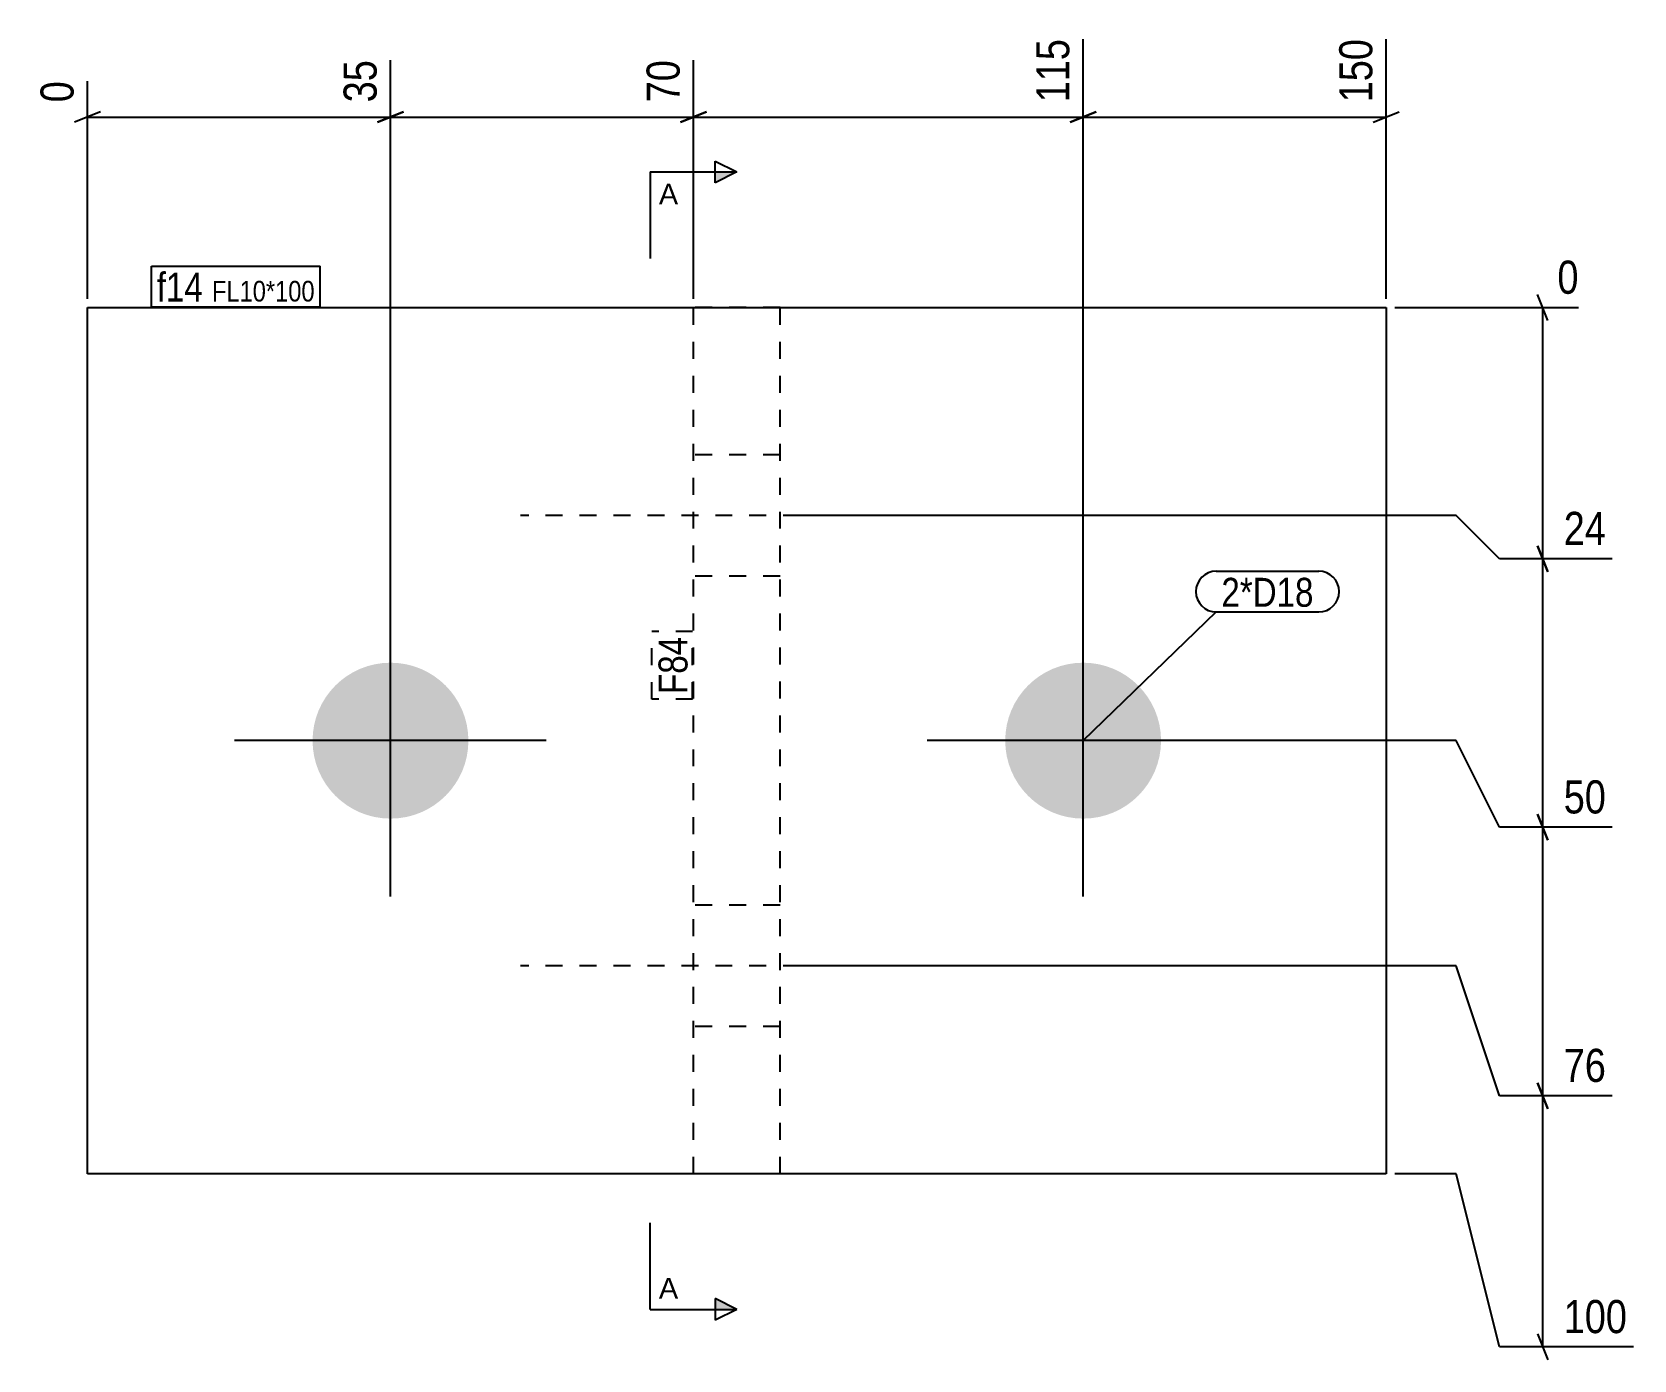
# Model space of a CAD drawing. Header units: millimetres. Extents: x 2 to 16242, y -61 to 156.
# Drawn here: x 1.6 to 186.6, y 2.4 to 155.7 of the extents above; entities that cross this region are included whole.
import ezdxf

# ---------------------------------------------------------------- set-up
doc = ezdxf.new("R2010")
doc.units = ezdxf.units.MM
doc.linetypes.add('DXK_LINE_DOT2', pattern=[3.9198, 1.9599, -1.9599])
for name, color, linetype in [('MÅLSÆTNING', 7, 'Continuous'), ('STÅL', 7, 'Continuous'), ('TEKST', 7, 'Continuous')]:
    doc.layers.add(name, color=color, linetype=linetype)
doc.styles.add('Arial', font='ARIAL.TTF', dxfattribs={"height": 0.2})
doc.styles.add('Arial Narrow', font='ARIALN.TTF', dxfattribs={"height": 0.2})

msp = doc.modelspace()

# ---------------------------------------------------------------- hatches: boundary and pattern name
at = {"layer": 'STÅL', "linetype": 'Continuous'}
for points in [[(43, 64.9, -1), (43, 82.9, -1)], [(123, 64.9, -1), (123, 82.9, -1)]]:
    msp.add_hatch(color=96, dxfattribs=at).paths.add_polyline_path(points)
at = {"layer": 'TEKST', "linetype": 'Continuous'}
for points in [[(80.5, 138.31), (80.5, 139.56), (83, 139.56)], [(80.5, 8.24), (80.5, 9.49), (83, 8.24)]]:
    msp.add_hatch(color=30, dxfattribs=at).paths.add_polyline_path(points)

# ---------------------------------------------------------------- linework, layer by layer
at = {"layer": 'MÅLSÆTNING', "color": 7, "linetype": 'Continuous'}
for p, q in [((123, 74.9), (123, 154.91)), ((123, 74.9), (123, 154.91)), ((158, 124.9), (158, 154.91)), ((43, 74.9), (43, 152.48)), ((43, 74.9), (43, 152.48)), ((78, 124.9), (78, 152.48)), ((8, 124.9), (8, 150.04)), ((9.5, 146.5), (6.5, 145.3)), ((44.5, 146.5), (41.5, 145.3)), ((41.5, 145.3), (44.5, 146.5)), ((76.5, 145.3), (79.5, 146.5)), ((124.5, 146.5), (121.5, 145.3)), ((121.5, 145.3), (124.5, 146.5)), ((156.5, 145.3), (159.5, 146.5)), ((8, 145.9), (43, 145.9)), ((43, 145.9), (78, 145.9)), ((123, 145.9), (158, 145.9)), ((176.68, 122.4), (175.48, 125.4)), ((159, 123.9), (180.22, 123.9)), ((176.08, 94.9), (176.08, 123.9)), ((166.08, 99.9), (89, 99.9)), ((166.08, 99.9), (89, 99.9)), ((171.08, 94.9), (166.08, 99.9)), ((171.08, 94.9), (166.08, 99.9)), ((176.68, 93.4), (175.48, 96.4)), ((175.48, 96.4), (176.68, 93.4)), ((184.11, 94.9), (171.08, 94.9)), ((176.08, 63.9), (176.08, 94.9)), ((166.08, 73.9), (124, 73.9)), ((166.08, 73.9), (124, 73.9)), ((171.08, 63.9), (166.08, 73.9)), ((171.08, 63.9), (166.08, 73.9)), ((176.68, 62.4), (175.48, 65.4)), ((175.48, 65.4), (176.68, 62.4)), ((184.11, 63.9), (171.08, 63.9)), ((176.08, 32.9), (176.08, 63.9)), ((166.08, 47.9), (89, 47.9)), ((166.08, 47.9), (89, 47.9)), ((171.08, 32.9), (166.08, 47.9)), ((171.08, 32.9), (166.08, 47.9)), ((175.48, 34.4), (176.68, 31.4)), ((176.68, 31.4), (175.48, 34.4)), ((184.11, 32.9), (171.08, 32.9)), ((184.11, 32.9), (171.08, 32.9)), ((176.08, 3.9), (176.08, 32.9)), ((166.08, 23.9), (159, 23.9)), ((171.08, 3.9), (166.08, 23.9)), ((186.55, 3.9), (171.08, 3.9)), ((175.48, 5.4), (176.68, 2.4))]:
    msp.add_line(p, q, dxfattribs=at)
at = {"layer": 'STÅL', "color": 2, "linetype": 'Continuous'}
for p, q in [((8, 23.9), (8, 123.9)), ((8, 123.9), (158, 123.9)), ((158, 123.9), (158, 23.9)), ((158, 23.9), (8, 23.9))]:
    msp.add_line(p, q, dxfattribs=at)
at = {"layer": 'STÅL', "color": 7, "linetype": 'DXK_LINE_DOT2'}
for p, q in [((88, 123.9), (78, 123.9)), ((78, 23.9), (78, 123.9)), ((88, 23.9), (88, 123.9)), ((88, 23.9), (78, 23.9))]:
    msp.add_line(p, q, dxfattribs=at)
at = {"layer": 'STÅL', "color": 96, "linetype": 'DXK_LINE_DOT2'}
for p, q in [((88, 106.9), (78, 106.9)), ((106, 99.9), (58, 99.9)), ((88, 92.9), (78, 92.9)), ((88, 54.9), (78, 54.9)), ((106, 47.9), (58, 47.9)), ((88, 40.9), (78, 40.9))]:
    msp.add_line(p, q, dxfattribs=at)
at = {"layer": 'STÅL', "color": 96, "linetype": 'Continuous'}
for p, q in [((43, 55.9), (43, 91.9)), ((123, 55.9), (123, 91.9)), ((61, 73.9), (25, 73.9)), ((141, 73.9), (105, 73.9))]:
    msp.add_line(p, q, dxfattribs=at)
at = {"layer": 'TEKST', "color": 30, "linetype": 'Continuous'}
for p, q in [((80.5, 138.31), (80.5, 140.81)), ((80.5, 140.81), (83, 139.56)), ((83, 139.56), (80.5, 138.31)), ((83, 8.24), (80.5, 9.49)), ((80.5, 9.49), (80.5, 6.99)), ((83, 8.24), (80.5, 6.99))]:
    msp.add_line(p, q, dxfattribs=at)
at = {"layer": 'TEKST', "color": 7, "linetype": 'Continuous'}
for p, q in [((73, 139.56), (73, 129.56)), ((73, 139.56), (83, 139.56)), ((73, 8.24), (73, 18.24)), ((73, 8.24), (83, 8.24))]:
    msp.add_line(p, q, dxfattribs=at)

# ---------------------------------------------------------------- wipeouts: each hides what was drawn before it
at = {"color": 0, "linetype": 'Continuous'}
for points in [[(76.22, 135.81), (76.22, 138.31), (74, 138.31), (74, 135.81)], [(76.22, 9.49), (76.22, 11.99), (74, 11.99), (74, 9.49)]]:
    msp.add_wipeout(points, dxfattribs=at).dxf.layer = 'TEKST'
at = {"color": 0}
msp.add_wipeout([(149.63, 89.36), (149.63, 92.86), (138.97, 92.86), (138.97, 89.36)], dxfattribs=at).dxf.layer = 'TEKST'

# ---------------------------------------------------------------- next in the draw order: texts
at = {"layer": 'TEKST', "color": 3, "linetype": 'Continuous', "style": 'Arial'}
for p in [(74, 135.81), (74, 9.49)]:
    msp.add_text('A', height=2.39, dxfattribs=at).set_placement(p)

# ---------------------------------------------------------------- next in the draw order: wipeouts: each hides what was drawn before it
at = {"color": 0, "linetype": 'Continuous'}
for points in [[(157.2, 155.71), (151.6, 155.71), (151.6, 146.8), (157.2, 146.8)], [(42.2, 153.27), (36.6, 153.27), (36.6, 146.8), (42.2, 146.8)], [(77.2, 153.27), (71.6, 153.27), (71.6, 146.8), (77.2, 146.8)], [(7.2, 150.84), (1.6, 150.84), (1.6, 146.8), (7.2, 146.8)], [(181.02, 124.7), (181.02, 130.3), (176.98, 130.3), (176.98, 124.7)], [(184.18, 95.7), (184.18, 101.3), (177.71, 101.3), (177.71, 95.7)], [(184.18, 64.7), (184.18, 70.3), (177.71, 70.3), (177.71, 64.7)], [(184.18, 33.7), (184.18, 39.3), (177.71, 39.3), (177.71, 33.7)], [(186.62, 4.7), (186.62, 10.3), (177.71, 10.3), (177.71, 4.7)]]:
    msp.add_wipeout(points, dxfattribs=at).dxf.layer = 'MÅLSÆTNING'
at = {"color": 0}
for points in [[(21.33, 124.6), (21.33, 128.1), (16, 128.1), (16, 124.6)], [(34.26, 124.6), (34.26, 127.1), (22.38, 127.1), (22.38, 124.6)], [(149.63, 89.36), (149.63, 92.86), (138.97, 92.86), (138.97, 89.36)], [(77.3, 85.9), (73.8, 85.9), (73.8, 79.29), (77.3, 79.29)]]:
    msp.add_wipeout(points, dxfattribs=at).dxf.layer = 'TEKST'

# ---------------------------------------------------------------- next in the draw order: linework, layer by layer
at = {"layer": 'MÅLSÆTNING', "color": 7, "linetype": 'Continuous'}
for p, q in [((78, 124.9), (78, 152.48)), ((79.5, 146.5), (76.5, 145.3)), ((78, 145.9), (123, 145.9)), ((184.11, 94.9), (171.08, 94.9)), ((184.11, 63.9), (171.08, 63.9))]:
    msp.add_line(p, q, dxfattribs=at)
at = {"layer": 'TEKST', "color": 7, "linetype": 'Continuous'}
for p, q in [((138.37, 93.46), (150.23, 93.46)), ((123, 73.9), (138.37, 88.76)), ((138.37, 88.76), (150.23, 88.76))]:
    msp.add_line(p, q, dxfattribs=at)
for centre, start, end in [((138.37, 91.11), 90, 270), ((150.23, 91.11), 270, 90)]:
    msp.add_arc(centre, 2.35, start, end, dxfattribs=at)

# ---------------------------------------------------------------- next in the draw order: texts
at = {"layer": 'MÅLSÆTNING', "color": 3, "linetype": 'Continuous', "style": 'Arial Narrow'}
for s, height, p in [('150', 3.818, (156.4, 147.6)), ('35', 3.818, (41.4, 147.6)), ('70', 3.818, (76.4, 147.6)), ('0', 3.82, (6.4, 147.6))]:
    msp.add_text(s, height=height, rotation=90.0002, dxfattribs=at).set_placement(p)
for s, height, p in [('0', 3.82, (177.78, 125.5)), ('24', 3.818, (178.51, 96.5)), ('50', 3.818, (178.51, 65.5)), ('76', 3.818, (178.51, 34.5)), ('100', 3.818, (178.51, 5.5))]:
    msp.add_text(s, height=height, dxfattribs=at).set_placement(p)
at = {"layer": 'TEKST', "color": 3, "style": 'Arial Narrow'}
msp.add_text('2*D18', height=3.34, dxfattribs=at).set_placement((138.97, 89.36))

# ---------------------------------------------------------------- next in the draw order: wipeouts: each hides what was drawn before it
at = {"color": 0}
for points in [[(21.33, 124.6), (21.33, 128.1), (16, 128.1), (16, 124.6)], [(34.26, 124.6), (34.26, 127.1), (22.38, 127.1), (22.38, 124.6)], [(77.3, 85.9), (73.8, 85.9), (73.8, 79.29), (77.3, 79.29)]]:
    msp.add_wipeout(points, dxfattribs=at).dxf.layer = 'TEKST'

# ---------------------------------------------------------------- next in the draw order: linework, layer by layer
at = {"layer": 'TEKST', "color": 7, "linetype": 'Continuous'}
for p, q in [((15.4, 128.7), (34.86, 128.7)), ((15.4, 124), (15.4, 128.7)), ((34.86, 124), (34.86, 128.7)), ((15.4, 124), (34.86, 124))]:
    msp.add_line(p, q, dxfattribs=at)
at = {"layer": 'TEKST', "color": 7, "linetype": 'DXK_LINE_DOT2'}
for p, q in [((73.2, 78.69), (73.2, 86.5)), ((77.9, 86.5), (73.2, 86.5)), ((77.9, 78.69), (77.9, 86.5)), ((77.9, 78.69), (73.2, 78.69))]:
    msp.add_line(p, q, dxfattribs=at)

# ---------------------------------------------------------------- next in the draw order: texts
at = {"layer": 'TEKST', "color": 3, "style": 'Arial Narrow'}
for s, height, p in [('f14', 3.34, (16, 124.6)), ('FL10*100', 2.386, (22.38, 124.6))]:
    msp.add_text(s, height=height, dxfattribs=at).set_placement(p)
msp.add_text('F84', height=3.34, rotation=90.0002, dxfattribs=at).set_placement((77.3, 79.29))

# ---------------------------------------------------------------- next in the draw order: wipeouts: each hides what was drawn before it
at = {"color": 0, "linetype": 'Continuous'}
msp.add_wipeout([(122.2, 155.71), (116.6, 155.71), (116.6, 146.8), (122.2, 146.8)], dxfattribs=at).dxf.layer = 'MÅLSÆTNING'

# ---------------------------------------------------------------- next in the draw order: texts
at = {"layer": 'MÅLSÆTNING', "color": 3, "linetype": 'Continuous', "style": 'Arial Narrow'}
msp.add_text('115', height=3.818, rotation=90.0002, dxfattribs=at).set_placement((121.4, 147.6))

doc.saveas('drawing.dxf')
